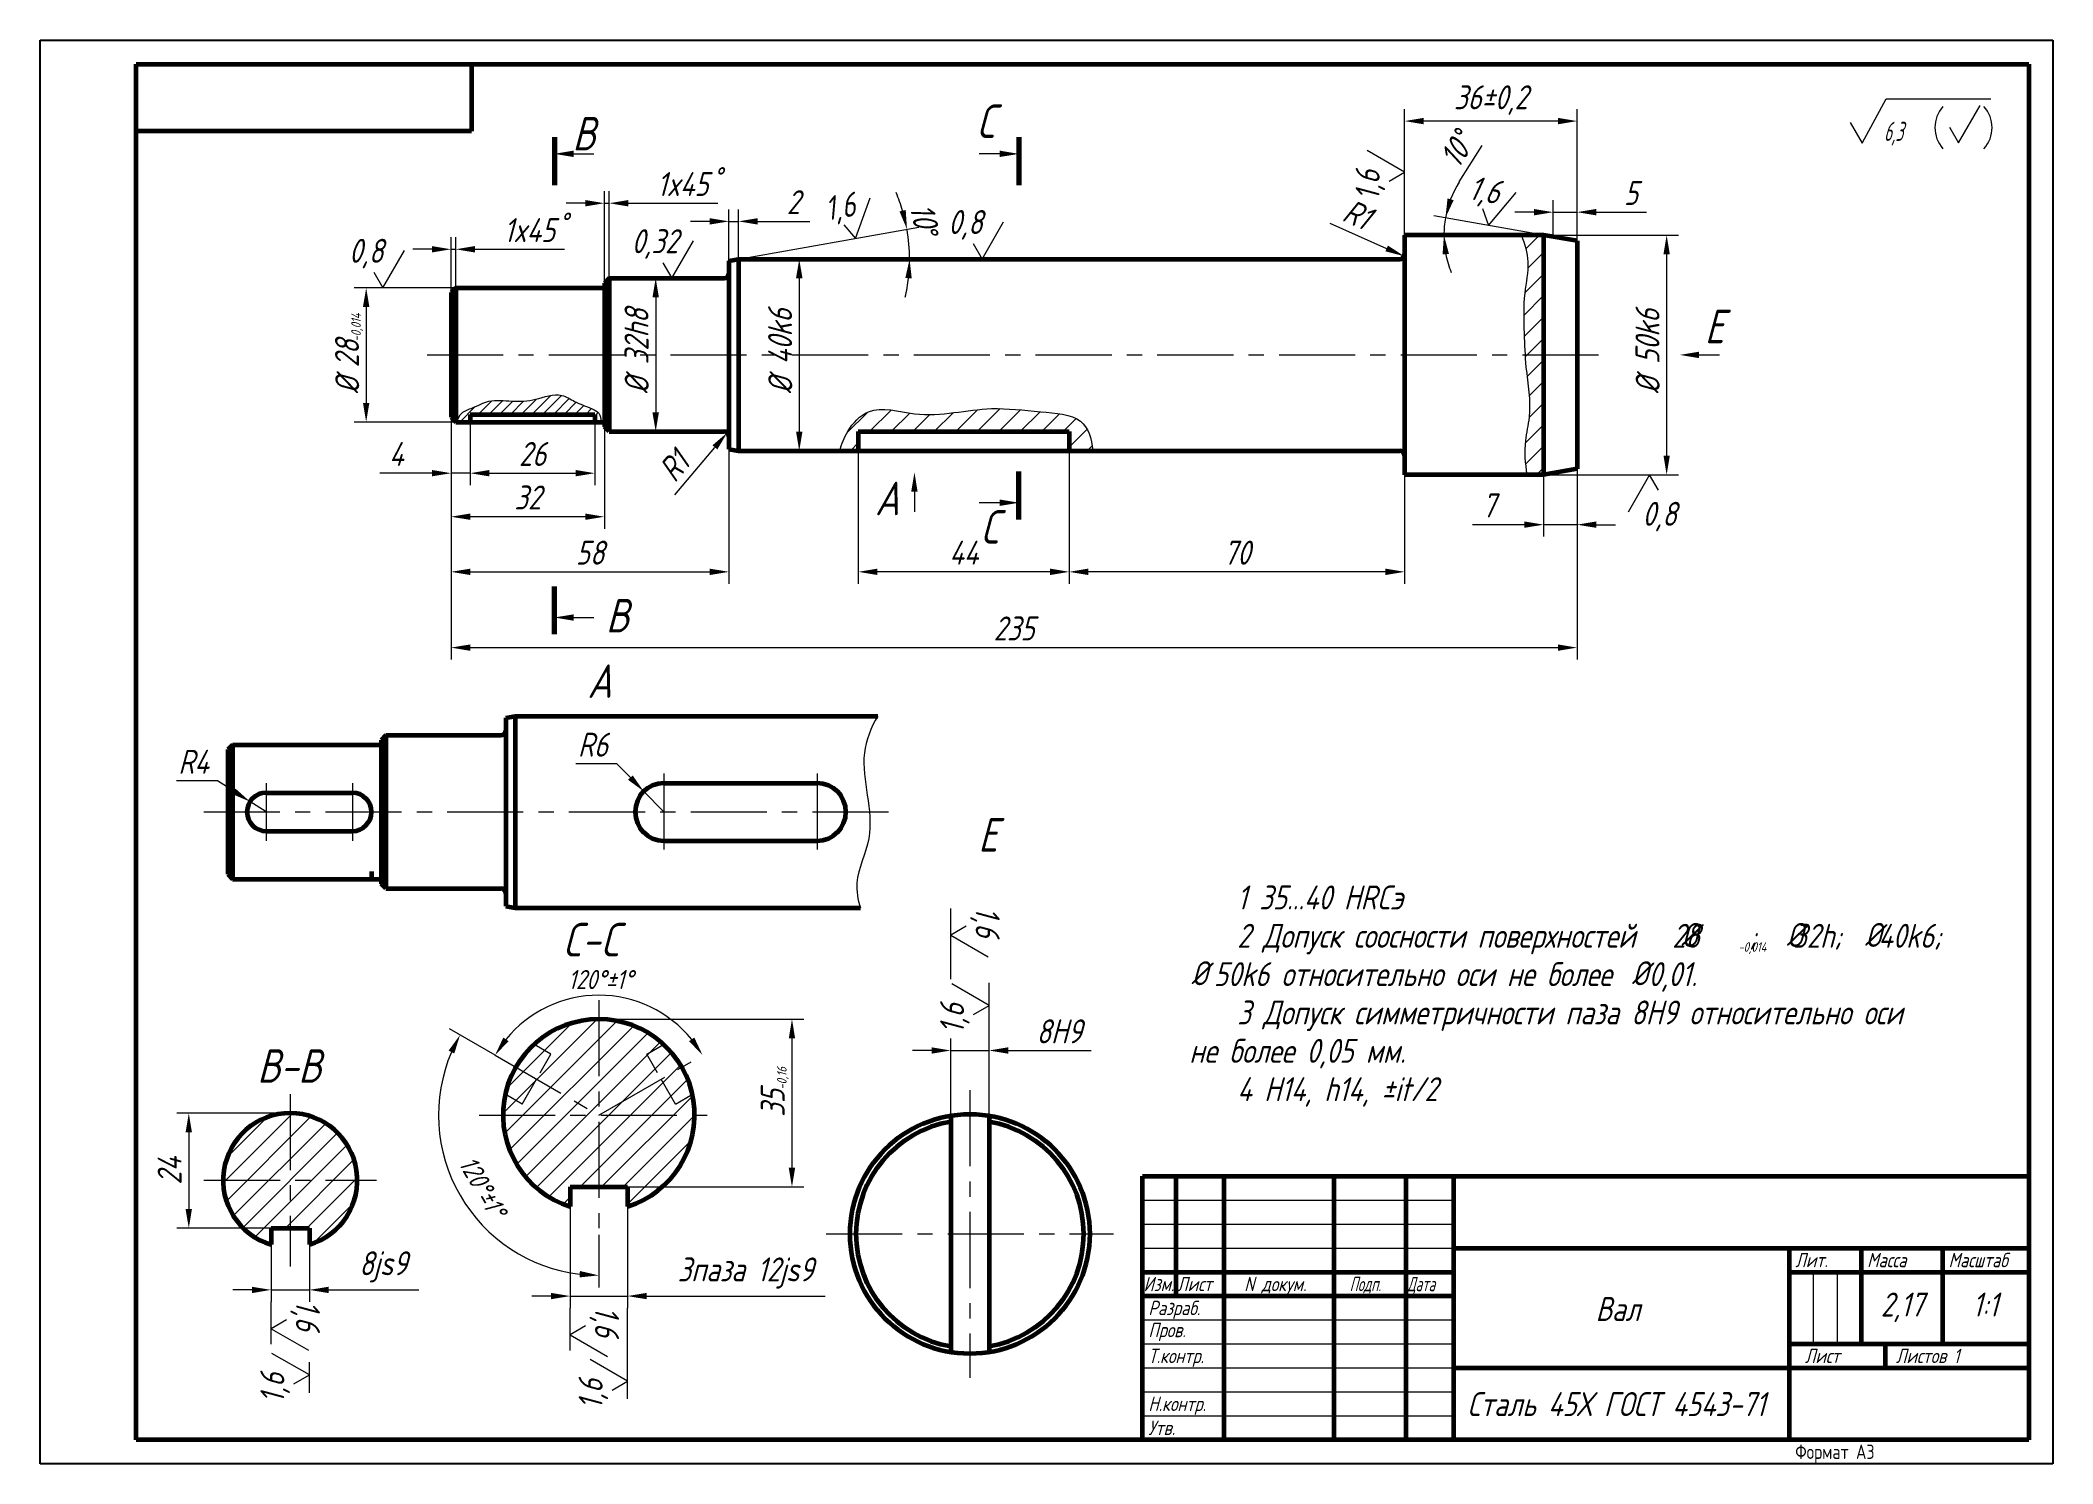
# Model space of a CAD drawing. Header units: millimetres. Extents: x 0 to 420, y 0 to 297.
import ezdxf
from ezdxf.enums import TextEntityAlignment as Align

# ---------------------------------------------------------------- set-up
doc = ezdxf.new("R2010")
doc.units = ezdxf.units.MM
doc.linetypes.add('ACAD_ISO02W100', pattern=[15, 12, -3])
doc.linetypes.add('осевая', pattern=[50.8, 31.75, -6.35, 6.35, -6.35])
doc.layers.get('0').update_dxf_attribs({"lineweight": 15})
doc.layers.get('DEFPOINTS').update_dxf_attribs({"color": 4})
for name, color, linetype, lineweight in [('Осевая', 7, 'осевая', 15), ('Основная', 7, 'Continuous', 60), ('Пунктир', 7, 'ACAD_ISO02W100', 15), ('Размер', 7, 'Continuous', 18), ('Техт', 7, 'Continuous', 18), ('Штриховка', 7, 'Continuous', 18)]:
    doc.layers.add(name, color=color, linetype=linetype, lineweight=lineweight)
doc.styles.add('ESKD', font='Eskd2__1.ttf', dxfattribs={"oblique": 15, "height": 4})
doc.styles.get("Standard").update_dxf_attribs({"font": 'GOST_A.TTF', "oblique": 15, "height": 5})
doc.dimstyles.new('ESKD', dxfattribs={"dimtxt": 4, "dimasz": 4, "dimexe": 2.5, "dimexo": 0, "dimgap": 1.5, "dimtad": 3, "dimdec": 0, "dimdsep": 46, "dimtxsty": 'Standard', "dimcen": 1.5, "dimdle": 1.25, "dimclrd": 256, "dimclre": 256, "dimclrt": 256, "dimadec": 4, "dimazin": 2, "dimtfac": 0.766667, "dimtdec": 0, "dimtmove": 0, "dimatfit": 0, "dimtvp": 1.5, "dimtolj": 1, "dimtzin": 0, "dimlwd": -1, "dimlwe": -1, "dimarcsym": 0})
pattern_1 = [(45, (389.632, 427.3986), (-2.245064, 2.245064), [])]

msp = doc.modelspace()

# ---------------------------------------------------------------- texts
at = {"layer": 'Размер', "ltscale": 0.5, "attachment_point": 5, "style": 'ESKD'}
for s, insert, char_height, rotation in [('°', (297.27, 277.34), 4, 97.9601), ('°', (187.94, 256.24), 4, 97.9601), ('%%C', (64.07, 224.99), 5, 90), ('%%C', (124.49, 224.99), 5, 90), ('%%C', (154.45, 224.99), 5, 90), ('%%C', (335.47, 224.99), 5, 90), ('\\A1;120°%%p1%%d', (92.32, 57.78), 4, 300)]:
    msp.add_mtext(s, dxfattribs=dict(at, insert=insert, char_height=char_height, rotation=rotation))
for s, insert, char_height in [('°', (141.36, 268.55), 4), ('°', (109.21, 259.06), 4), ('%%C', (344.19, 110.34), 5), ('%%C', (366.18, 110.34), 5), ('%%C', (382.52, 110.34), 5), ('\\A1;120°%%p1%%d', (116.92, 101.03), 4), ('%%C', (241.94, 102.34), 5), ('%%C', (333.87, 102.34), 5)]:
    msp.add_mtext(s, dxfattribs=dict(at, insert=insert, char_height=char_height))
at = {"layer": 'Техт', "style": 'ESKD', "oblique": 15}
for s, p in [('C', (197.29, 280.12)), ('В', (113.41, 277.51)), ('Е', (349.4, 237.3)), ('A', (176.74, 201.39)), ('C', (198.11, 195.48)), ('В', (120.4, 176.94)), ('A', (116.73, 163.28)), ('Е', (197.78, 131.22)), ('C-C', (114.9, 109.36)), ('В-В', (51.92, 82.99))]:
    msp.add_text(s, height=7, dxfattribs=at).set_placement(p, align=Align.MIDDLE)
at = {"layer": 'Техт', "style": 'ESKD', "oblique": 15, "width": 0.7}
msp.add_text('6,3', height=4, dxfattribs=at).set_placement((384.77, 275.99))
at = {"layer": 'Техт', "oblique": 15}
for s, height, rotation, p in [('1,6', 5, 90, (279.52, 263.6)), ('1,6', 5, 10, (164.19, 259.33)), ('1,6', 5, 350, (297.95, 263.86)), ('-0,014', 2, 90, (66.91, 234.14)), ('1,6', 5, 270, (195.23, 116.17)), ('1,6', 5, 90, (192.8, 89.73)), ('-0,16', 2, 90, (155.76, 78.04)), ('1,6', 5, 270, (53.37, 34.07)), ('1,6', 5, 270, (115.79, 32.79)), ('1,6', 5, 90, (50.94, 12.64)), ('1,6', 5, 90, (117.36, 11.36))]:
    msp.add_text(s, height=height, rotation=rotation, dxfattribs=at).set_placement(p)
for s, height, p in [('0,8', 5, (189.49, 256.57)), ('0,32', 5, (123.41, 252.57)), ('0,8', 5, (64.43, 250.57)), ('0,8', 5, (334.35, 195.69)), ('1 35...40 HRCэ', 5, (249.8, 115.65)), ('2 Допуск соосности поверхностей   28    ;   32h;   40k6;', 5, (249.8, 107.65)), ('-0,014', 2, (354.38, 106.81)), ('  50k6 относительно оси не более   0,01.', 5, (239.8, 99.65)), ('3 Допуск симметричности паза 8Н9 относительно оси', 5, (249.8, 91.65)), ('не более 0,05 мм.', 5, (239.8, 83.65)), ('4 Н14, h14, %%Pit/2', 5, (249.8, 75.65)), ('Лит.', 3, (366.26, 41)), ('Масса', 3, (381.26, 41)), ('Масштаб', 3, (398.26, 41)), ('Изм.', 3, (230.26, 36)), ('Лист', 3, (237.26, 36)), ('N докум.', 3, (251.26, 36)), ('Разраб.', 3, (231.26, 31)), ('Вал', 5, (324.6, 29.78)), ('2,17', 5, (384.11, 30.72)), ('1:1', 5, (403.23, 30.72)), ('Пров.', 3, (231.26, 26.4)), ('Т.контр.', 3, (231.26, 21)), ('Лист', 3, (368.26, 21)), ('Листов 1', 3, (387.26, 21)), ('Н.контр.', 3, (231.26, 11)), ('Сталь 45Х ГОСТ 4543-71', 5, (297.84, 9.94)), ('Утв.', 3, (231.26, 6))]:
    msp.add_text(s, height=height, dxfattribs=at).set_placement(p)
at = {"layer": 'Техт', "oblique": 15, "width": 0.8}
for s, p in [('Подп.', (273.26, 36)), ('Дата', (285.26, 36))]:
    msp.add_text(s, height=3, dxfattribs=at).set_placement(p)
at = {"layer": 'Техт'}
msp.add_text('Формат А3', height=3, dxfattribs=at).set_placement((366.26, 1))

# ---------------------------------------------------------------- blocks, each defined once
blk = doc.blocks.new('*D3')
at = {"layer": 'DEFPOINTS', "color": 0, "ltscale": 0.5, "transparency": 16777216}
for p in [(214.73, 211.35), (284.73, 206.35), (214.73, 186.09)]:
    blk.add_point(p, dxfattribs=at)
at = {"layer": 'Размер', "ltscale": 0.5, "transparency": 16777216}
for p, q in [((214.73, 211.35), (214.73, 183.59)), ((284.73, 206.35), (284.73, 183.59)), ((280.73, 186.09), (218.73, 186.09))]:
    blk.add_line(p, q, dxfattribs=at)
for points in [[(218.73, 186.76), (218.73, 185.42), (214.73, 186.09)], [(280.73, 186.76), (280.73, 185.42), (284.73, 186.09)]]:
    blk.add_solid(points, dxfattribs=at)
at = {"layer": 'Размер', "ltscale": 0.5, "transparency": 16777216, "insert": (249.73, 190.09), "char_height": 5, "attachment_point": 5}
blk.add_mtext('\\A1;70', dxfattribs=at)
blk = doc.blocks.new('*D4')
at = {"layer": 'DEFPOINTS', "color": 0, "ltscale": 0.5, "transparency": 16777216}
for p in [(170.73, 213.35), (214.73, 211.35), (170.73, 186.09)]:
    blk.add_point(p, dxfattribs=at)
at = {"layer": 'Размер', "ltscale": 0.5, "transparency": 16777216}
for p, q in [((170.73, 213.35), (170.73, 183.59)), ((214.73, 211.35), (214.73, 183.59)), ((210.73, 186.09), (174.73, 186.09))]:
    blk.add_line(p, q, dxfattribs=at)
for points in [[(174.73, 186.76), (174.73, 185.42), (170.73, 186.09)], [(210.73, 186.76), (210.73, 185.42), (214.73, 186.09)]]:
    blk.add_solid(points, dxfattribs=at)
at = {"layer": 'Размер', "ltscale": 0.5, "transparency": 16777216, "insert": (192.73, 190.09), "char_height": 5, "attachment_point": 5}
blk.add_mtext('\\A1;44', dxfattribs=at)
blk = doc.blocks.new('*D5')
at = {"layer": 'DEFPOINTS', "color": 0, "ltscale": 0.5, "transparency": 16777216}
for p in [(284.73, 256.35), (292.98, 257.56), (313.73, 256.35), (313.73, 256.35), (320.73, 255.12)]:
    blk.add_point(p, dxfattribs=at)
at = {"layer": 'Размер', "ltscale": 0.5, "transparency": 16777216}
for p, q in [((296.14, 267.43), (300.92, 275.03)), ((313.73, 256.35), (290.8, 260.4))]:
    blk.add_line(p, q, dxfattribs=at)
for start, end in [(147.8122, 170), (147.9164, 158.9582), (170, 180), (191.0418, 202.0836)]:
    blk.add_arc((313.73, 256.35), 20.79, start, end, dxfattribs=at)
for points in [[(294.97, 263.64), (293.69, 263.99), (293.26, 259.96)], [(292.66, 252.31), (293.99, 252.43), (292.94, 256.35)]]:
    blk.add_solid(points, dxfattribs=at)
at = {"layer": 'Размер', "ltscale": 0.5, "transparency": 16777216, "insert": (295.14, 273.36), "char_height": 5, "attachment_point": 5, "rotation": 57.8122}
blk.add_mtext('\\A1;10', dxfattribs=at)
blk = doc.blocks.new('*D6')
at = {"layer": 'DEFPOINTS', "color": 0, "ltscale": 0.5, "transparency": 16777216}
for p in [(313.73, 206.35), (320.73, 207.59), (313.73, 195.93)]:
    blk.add_point(p, dxfattribs=at)
at = {"layer": 'Размер', "ltscale": 0.5, "transparency": 16777216}
for p, q in [((313.73, 206.35), (313.73, 193.43)), ((320.73, 207.59), (320.73, 193.43)), ((309.73, 195.93), (298.88, 195.93)), ((320.73, 195.93), (313.73, 195.93)), ((324.73, 195.93), (328.73, 195.93))]:
    blk.add_line(p, q, dxfattribs=at)
for points in [[(309.73, 196.6), (309.73, 195.27), (313.73, 195.93)], [(324.73, 196.6), (324.73, 195.27), (320.73, 195.93)]]:
    blk.add_solid(points, dxfattribs=at)
at = {"layer": 'Размер', "ltscale": 0.5, "transparency": 16777216, "insert": (302.3, 199.94), "char_height": 5, "attachment_point": 5}
blk.add_mtext('\\A1;7', dxfattribs=at)
blk = doc.blocks.new('*D7')
at = {"layer": 'DEFPOINTS', "color": 0, "ltscale": 0.5, "transparency": 16777216}
for p in [(313.73, 256.35), (313.73, 206.35), (339.42, 206.35)]:
    blk.add_point(p, dxfattribs=at)
at = {"layer": 'Размер', "ltscale": 0.5, "transparency": 16777216}
for p, q in [((313.73, 256.35), (341.92, 256.35)), ((339.42, 252.35), (339.42, 210.35)), ((313.73, 206.35), (341.92, 206.35))]:
    blk.add_line(p, q, dxfattribs=at)
for points in [[(338.76, 252.35), (340.09, 252.35), (339.42, 256.35)], [(338.76, 210.35), (340.09, 210.35), (339.42, 206.35)]]:
    blk.add_solid(points, dxfattribs=at)
at = {"layer": 'Размер', "ltscale": 0.5, "transparency": 16777216, "insert": (335.42, 231.35), "char_height": 5, "attachment_point": 5, "rotation": 90}
blk.add_mtext('\\A1;   50k6', dxfattribs=at)
blk = doc.blocks.new('*D8')
at = {"layer": 'DEFPOINTS', "color": 0, "ltscale": 0.5, "transparency": 16777216}
for p in [(315.73, 261.13), (315.73, 256), (320.73, 255.12)]:
    blk.add_point(p, dxfattribs=at)
at = {"layer": 'Размер', "ltscale": 0.5, "transparency": 16777216}
for p, q in [((311.73, 261.13), (307.73, 261.13)), ((315.73, 256), (315.73, 263.63)), ((315.73, 261.13), (320.73, 261.13)), ((320.73, 255.12), (320.73, 263.63)), ((324.73, 261.13), (335.22, 261.13))]:
    blk.add_line(p, q, dxfattribs=at)
for points in [[(311.73, 261.8), (311.73, 260.46), (315.73, 261.13)], [(324.73, 261.8), (324.73, 260.46), (320.73, 261.13)]]:
    blk.add_solid(points, dxfattribs=at)
at = {"layer": 'Размер', "ltscale": 0.5, "transparency": 16777216, "insert": (331.97, 265.13), "char_height": 5, "attachment_point": 5}
blk.add_mtext('\\A1;5', dxfattribs=at)
blk = doc.blocks.new('*D9')
at = {"layer": 'DEFPOINTS', "color": 0, "ltscale": 0.5, "transparency": 16777216}
for p in [(283.73, 252.35), (284.64, 251.94)]:
    blk.add_point(p, dxfattribs=at)
at = {"layer": 'Размер', "ltscale": 0.5, "transparency": 16777216}
blk.add_line((269.13, 258.86), (280.99, 253.57), dxfattribs=at)
blk.add_solid([(281.26, 254.18), (280.72, 252.97), (284.64, 251.94)], dxfattribs=at)
at = {"layer": 'Размер', "ltscale": 0.5, "transparency": 16777216, "insert": (274.87, 260.69), "char_height": 5, "attachment_point": 5, "rotation": 335.9561}
blk.add_mtext('\\A1;R1', dxfattribs=at)
blk = doc.blocks.new('*D12')
at = {"layer": 'DEFPOINTS', "color": 0, "ltscale": 0.5, "transparency": 16777216}
for p in [(145.73, 259.21), (143.73, 251), (145.73, 251.35)]:
    blk.add_point(p, dxfattribs=at)
at = {"layer": 'Размер', "ltscale": 0.5, "transparency": 16777216}
for p, q in [((143.73, 251), (143.73, 261.71)), ((145.73, 251.35), (145.73, 261.71)), ((139.73, 259.21), (135.73, 259.21)), ((143.73, 259.21), (145.73, 259.21)), ((149.73, 259.21), (160.61, 259.21))]:
    blk.add_line(p, q, dxfattribs=at)
for points in [[(139.73, 259.88), (139.73, 258.55), (143.73, 259.21)], [(149.73, 259.88), (149.73, 258.55), (145.73, 259.21)]]:
    blk.add_solid(points, dxfattribs=at)
at = {"layer": 'Размер', "ltscale": 0.5, "transparency": 16777216, "insert": (157.17, 263.22), "char_height": 5, "attachment_point": 5}
blk.add_mtext('\\A1;2', dxfattribs=at)
blk = doc.blocks.new('*D13')
at = {"layer": 'DEFPOINTS', "color": 0, "ltscale": 0.5, "transparency": 16777216}
for p in [(181.37, 253.43), (143.73, 251), (145.73, 251.35), (145.73, 251.35), (283.73, 251.35)]:
    blk.add_point(p, dxfattribs=at)
at = {"layer": 'Размер', "ltscale": 0.5, "transparency": 16777216}
blk.add_line((145.73, 251.35), (183.35, 257.98), dxfattribs=at)
for start, end in [(16.4234, 22.8468), (0, 10), (347.1532, 353.5766)]:
    blk.add_arc((145.73, 251.35), 35.7, start, end, dxfattribs=at)
for points in [[(180.62, 261.6), (179.32, 261.29), (180.89, 257.55)], [(180.54, 247.4), (181.87, 247.32), (181.43, 251.35)]]:
    blk.add_solid(points, dxfattribs=at)
at = {"layer": 'Размер', "ltscale": 0.5, "transparency": 16777216, "insert": (184.37, 260.44), "char_height": 5, "attachment_point": 5, "rotation": 283.2368}
blk.add_mtext('\\A1;10', dxfattribs=at)
blk = doc.blocks.new('*D14')
at = {"layer": 'DEFPOINTS', "color": 0, "ltscale": 0.5, "transparency": 16777216}
for p in [(117.73, 263), (117.73, 245.35), (118.73, 247.35)]:
    blk.add_point(p, dxfattribs=at)
at = {"layer": 'Размер', "ltscale": 0.5, "transparency": 16777216}
for p, q in [((117.73, 245.35), (117.73, 265.5)), ((118.73, 247.35), (118.73, 265.5)), ((113.73, 263), (109.73, 263)), ((117.73, 263), (118.73, 263)), ((122.73, 263), (141.42, 263))]:
    blk.add_line(p, q, dxfattribs=at)
for points in [[(113.73, 263.66), (113.73, 262.33), (117.73, 263)], [(122.73, 263.66), (122.73, 262.33), (118.73, 263)]]:
    blk.add_solid(points, dxfattribs=at)
at = {"layer": 'Размер', "ltscale": 0.5, "transparency": 16777216, "insert": (134.08, 267), "char_height": 5, "attachment_point": 5}
blk.add_mtext('\\A1;1x45', dxfattribs=at)
blk = doc.blocks.new('*D15')
at = {"layer": 'DEFPOINTS', "color": 0, "ltscale": 0.5, "transparency": 16777216}
for p in [(85.73, 253.39), (86.73, 245.35), (85.73, 243.35)]:
    blk.add_point(p, dxfattribs=at)
at = {"layer": 'Размер', "ltscale": 0.5, "transparency": 16777216}
for p, q in [((81.73, 253.39), (77.73, 253.39)), ((85.73, 243.35), (85.73, 255.89)), ((85.73, 253.39), (86.73, 253.39)), ((86.73, 245.35), (86.73, 255.89)), ((90.73, 253.39), (109.42, 253.39))]:
    blk.add_line(p, q, dxfattribs=at)
for points in [[(81.73, 254.06), (81.73, 252.72), (85.73, 253.39)], [(90.73, 254.06), (90.73, 252.72), (86.73, 253.39)]]:
    blk.add_solid(points, dxfattribs=at)
at = {"layer": 'Размер', "ltscale": 0.5, "transparency": 16777216, "insert": (102.08, 257.39), "char_height": 5, "attachment_point": 5}
blk.add_mtext('\\A1;1x45', dxfattribs=at)
blk = doc.blocks.new('*D16')
at = {"layer": 'DEFPOINTS', "color": 0, "ltscale": 0.5, "transparency": 16777216}
for p in [(86.73, 245.35), (68.02, 217.35), (86.99, 217.35)]:
    blk.add_point(p, dxfattribs=at)
at = {"layer": 'Размер', "ltscale": 0.5, "transparency": 16777216}
for p, q in [((86.73, 245.35), (65.52, 245.35)), ((68.02, 241.35), (68.02, 221.35)), ((86.99, 217.35), (65.52, 217.35))]:
    blk.add_line(p, q, dxfattribs=at)
for points in [[(67.35, 241.35), (68.69, 241.35), (68.02, 245.35)], [(67.35, 221.35), (68.69, 221.35), (68.02, 217.35)]]:
    blk.add_solid(points, dxfattribs=at)
at = {"layer": 'Размер', "ltscale": 0.5, "transparency": 16777216, "insert": (64.02, 227.79), "char_height": 5, "attachment_point": 5, "rotation": 90}
blk.add_mtext('\\A1;   28   ', dxfattribs=at)
blk = doc.blocks.new('*D17')
at = {"layer": 'DEFPOINTS', "color": 0, "ltscale": 0.5, "transparency": 16777216}
for p in [(85.73, 218.35), (89.73, 217.35), (85.73, 206.67)]:
    blk.add_point(p, dxfattribs=at)
at = {"layer": 'Размер', "ltscale": 0.5, "transparency": 16777216}
for p, q in [((85.73, 218.35), (85.73, 204.17)), ((89.73, 217.35), (89.73, 204.17)), ((81.73, 206.67), (70.88, 206.67)), ((89.73, 206.67), (85.73, 206.67)), ((93.73, 206.67), (97.73, 206.67))]:
    blk.add_line(p, q, dxfattribs=at)
for points in [[(81.73, 207.34), (81.73, 206.01), (85.73, 206.67)], [(93.73, 207.34), (93.73, 206.01), (89.73, 206.67)]]:
    blk.add_solid(points, dxfattribs=at)
at = {"layer": 'Размер', "ltscale": 0.5, "transparency": 16777216, "insert": (74.31, 210.68), "char_height": 5, "attachment_point": 5}
blk.add_mtext('\\A1;4', dxfattribs=at)
blk = doc.blocks.new('*D18')
at = {"layer": 'DEFPOINTS', "color": 0, "ltscale": 0.5, "transparency": 16777216}
for p in [(89.73, 217.35), (115.73, 217.35), (115.73, 206.67)]:
    blk.add_point(p, dxfattribs=at)
at = {"layer": 'Размер', "ltscale": 0.5, "transparency": 16777216}
for p, q in [((89.73, 217.35), (89.73, 204.17)), ((115.73, 217.35), (115.73, 204.17)), ((93.73, 206.67), (111.73, 206.67))]:
    blk.add_line(p, q, dxfattribs=at)
for points in [[(93.73, 207.34), (93.73, 206.01), (89.73, 206.67)], [(111.73, 207.34), (111.73, 206.01), (115.73, 206.67)]]:
    blk.add_solid(points, dxfattribs=at)
at = {"layer": 'Размер', "ltscale": 0.5, "transparency": 16777216, "insert": (102.73, 210.68), "char_height": 5, "attachment_point": 5}
blk.add_mtext('\\A1;26', dxfattribs=at)
blk = doc.blocks.new('*D19')
at = {"layer": 'DEFPOINTS', "color": 0, "ltscale": 0.5, "transparency": 16777216}
for p in [(85.73, 218.35), (117.73, 216.35), (85.73, 197.59)]:
    blk.add_point(p, dxfattribs=at)
at = {"layer": 'Размер', "ltscale": 0.5, "transparency": 16777216}
for p, q in [((85.73, 218.35), (85.73, 195.09)), ((117.73, 216.35), (117.73, 195.09)), ((113.73, 197.59), (89.73, 197.59))]:
    blk.add_line(p, q, dxfattribs=at)
for points in [[(89.73, 198.26), (89.73, 196.93), (85.73, 197.59)], [(113.73, 198.26), (113.73, 196.93), (117.73, 197.59)]]:
    blk.add_solid(points, dxfattribs=at)
at = {"layer": 'Размер', "ltscale": 0.5, "transparency": 16777216, "insert": (101.73, 201.6), "char_height": 5, "attachment_point": 5}
blk.add_mtext('\\A1;32', dxfattribs=at)
blk = doc.blocks.new('*D20')
at = {"layer": 'DEFPOINTS', "color": 0, "ltscale": 0.5, "transparency": 16777216}
for p in [(142.73, 214.35), (143.37, 215.12)]:
    blk.add_point(p, dxfattribs=at)
at = {"layer": 'Размер', "ltscale": 0.5, "transparency": 16777216}
blk.add_line((132.43, 202.13), (140.8, 212.06), dxfattribs=at)
blk.add_solid([(140.29, 212.49), (141.31, 211.63), (143.37, 215.12)], dxfattribs=at)
at = {"layer": 'Размер', "ltscale": 0.5, "transparency": 16777216, "insert": (132.26, 208.14), "char_height": 5, "attachment_point": 5, "rotation": 49.8784}
blk.add_mtext('\\A1;R1', dxfattribs=at)
blk = doc.blocks.new('*D21')
at = {"layer": 'DEFPOINTS', "color": 0, "ltscale": 0.5, "transparency": 16777216}
for p in [(85.73, 218.35), (143.73, 211.7), (143.73, 186.09)]:
    blk.add_point(p, dxfattribs=at)
at = {"layer": 'Размер', "ltscale": 0.5, "transparency": 16777216}
for p, q in [((85.73, 218.35), (85.73, 183.59)), ((143.73, 211.7), (143.73, 183.59)), ((89.73, 186.09), (139.73, 186.09))]:
    blk.add_line(p, q, dxfattribs=at)
for points in [[(89.73, 186.75), (89.73, 185.42), (85.73, 186.09)], [(139.73, 186.75), (139.73, 185.42), (143.73, 186.09)]]:
    blk.add_solid(points, dxfattribs=at)
at = {"layer": 'Размер', "ltscale": 0.5, "transparency": 16777216, "insert": (114.73, 190.09), "char_height": 5, "attachment_point": 5}
blk.add_mtext('\\A1;58', dxfattribs=at)
blk = doc.blocks.new('*D22')
at = {"layer": 'DEFPOINTS', "color": 0, "ltscale": 0.5, "transparency": 16777216}
for p in [(85.73, 218.35), (320.73, 207.59), (320.73, 170.28)]:
    blk.add_point(p, dxfattribs=at)
at = {"layer": 'Размер', "ltscale": 0.5, "transparency": 16777216}
for p, q in [((85.73, 218.35), (85.73, 167.78)), ((320.73, 207.59), (320.73, 167.78)), ((89.73, 170.28), (316.73, 170.28))]:
    blk.add_line(p, q, dxfattribs=at)
for points in [[(89.73, 170.94), (89.73, 169.61), (85.73, 170.28)], [(316.73, 170.94), (316.73, 169.61), (320.73, 170.28)]]:
    blk.add_solid(points, dxfattribs=at)
at = {"layer": 'Размер', "ltscale": 0.5, "transparency": 16777216, "insert": (203.23, 174.28), "char_height": 5, "attachment_point": 5}
blk.add_mtext('\\A1;235', dxfattribs=at)
blk = doc.blocks.new('*D23')
at = {"layer": 'DEFPOINTS', "color": 0, "ltscale": 0.5, "transparency": 16777216}
for p in [(130.73, 247.35), (128.44, 215.35), (130.73, 215.35)]:
    blk.add_point(p, dxfattribs=at)
at = {"layer": 'Размер', "ltscale": 0.5, "transparency": 16777216}
for p, q in [((130.73, 247.35), (125.94, 247.35)), ((128.44, 243.35), (128.44, 219.35)), ((130.73, 215.35), (125.94, 215.35))]:
    blk.add_line(p, q, dxfattribs=at)
for points in [[(127.77, 243.35), (129.11, 243.35), (128.44, 247.35)], [(127.77, 219.35), (129.11, 219.35), (128.44, 215.35)]]:
    blk.add_solid(points, dxfattribs=at)
at = {"layer": 'Размер', "ltscale": 0.5, "transparency": 16777216, "insert": (124.44, 231.35), "char_height": 5, "attachment_point": 5, "rotation": 90}
blk.add_mtext('\\A1;   32h8', dxfattribs=at)
blk = doc.blocks.new('*D24')
at = {"layer": 'DEFPOINTS', "color": 0, "ltscale": 0.5, "transparency": 16777216}
for p in [(145.73, 251.35), (145.73, 211.35), (158.4, 211.35)]:
    blk.add_point(p, dxfattribs=at)
at = {"layer": 'Размер', "ltscale": 0.5, "transparency": 16777216}
for p, q in [((145.73, 251.35), (160.9, 251.35)), ((158.4, 247.35), (158.4, 215.35)), ((145.73, 211.35), (160.9, 211.35))]:
    blk.add_line(p, q, dxfattribs=at)
for points in [[(157.73, 247.35), (159.07, 247.35), (158.4, 251.35)], [(157.73, 215.35), (159.07, 215.35), (158.4, 211.35)]]:
    blk.add_solid(points, dxfattribs=at)
at = {"layer": 'Размер', "ltscale": 0.5, "transparency": 16777216, "insert": (154.4, 231.35), "char_height": 5, "attachment_point": 5, "rotation": 90}
blk.add_mtext('\\A1;   40k6', dxfattribs=at)
blk = doc.blocks.new('*D25')
at = {"layer": 'DEFPOINTS', "color": 0, "ltscale": 0.5, "transparency": 16777216}
for p in [(284.73, 280.14), (284.73, 256.35), (320.73, 255.12)]:
    blk.add_point(p, dxfattribs=at)
at = {"layer": 'Размер', "ltscale": 0.5, "transparency": 16777216}
for p, q in [((284.73, 256.35), (284.73, 282.64)), ((320.73, 255.12), (320.73, 282.64)), ((316.73, 280.14), (288.73, 280.14))]:
    blk.add_line(p, q, dxfattribs=at)
for points in [[(288.73, 280.81), (288.73, 279.47), (284.73, 280.14)], [(316.73, 280.81), (316.73, 279.47), (320.73, 280.14)]]:
    blk.add_solid(points, dxfattribs=at)
at = {"layer": 'Размер', "ltscale": 0.5, "transparency": 16777216, "insert": (302.73, 284.52), "char_height": 5, "attachment_point": 5}
blk.add_mtext('\\A1;36%%p0,2', dxfattribs=at)
blk = doc.blocks.new('*D26')
at = {"layer": 'DEFPOINTS', "color": 0, "ltscale": 0.5, "transparency": 16777216}
for p in [(125.95, 140.29), (130.14, 136)]:
    blk.add_point(p, dxfattribs=at)
at = {"layer": 'Размер', "ltscale": 0.5, "transparency": 16777216}
for p, q in [((120.36, 146.02), (111.8, 146.02)), ((123.16, 143.16), (120.36, 146.02)), ((130.14, 136), (125.95, 140.29))]:
    blk.add_line(p, q, dxfattribs=at)
blk.add_solid([(123.63, 143.62), (122.68, 142.69), (125.95, 140.29)], dxfattribs=at)
at = {"layer": 'Размер', "ltscale": 0.5, "transparency": 16777216, "insert": (115.33, 150.02), "char_height": 5, "attachment_point": 5}
blk.add_mtext('\\A1;R6', dxfattribs=at)
blk = doc.blocks.new('*D27')
at = {"layer": 'DEFPOINTS', "color": 0, "ltscale": 0.5, "transparency": 16777216}
for p in [(43.77, 138.15), (47.14, 136)]:
    blk.add_point(p, dxfattribs=at)
at = {"layer": 'Размер', "ltscale": 0.5, "transparency": 16777216}
for p, q in [((37.02, 142.45), (28.46, 142.45)), ((40.39, 140.3), (37.02, 142.45)), ((47.14, 136), (43.77, 138.15))]:
    blk.add_line(p, q, dxfattribs=at)
blk.add_solid([(40.75, 140.86), (40.04, 139.74), (43.77, 138.15)], dxfattribs=at)
at = {"layer": 'Размер', "ltscale": 0.5, "transparency": 16777216, "insert": (31.99, 146.46), "char_height": 5, "attachment_point": 5}
blk.add_mtext('\\A1;R4', dxfattribs=at)
blk = doc.blocks.new('*D28')
at = {"layer": 'DEFPOINTS', "color": 0, "ltscale": 0.5, "transparency": 16777216}
for p in [(198.01, 86.22), (190.01, 71.37), (198.01, 71.37)]:
    blk.add_point(p, dxfattribs=at)
at = {"layer": 'Размер', "ltscale": 0.5, "transparency": 16777216}
for p, q in [((190.01, 71.37), (190.01, 88.72)), ((198.01, 71.37), (198.01, 88.72)), ((186.01, 86.22), (182.01, 86.22)), ((190.01, 86.22), (198.01, 86.22)), ((202.01, 86.22), (219.29, 86.22))]:
    blk.add_line(p, q, dxfattribs=at)
for points in [[(186.01, 86.89), (186.01, 85.55), (190.01, 86.22)], [(202.01, 86.89), (202.01, 85.55), (198.01, 86.22)]]:
    blk.add_solid(points, dxfattribs=at)
at = {"layer": 'Размер', "ltscale": 0.5, "transparency": 16777216, "insert": (212.65, 90.22), "char_height": 5, "attachment_point": 5}
blk.add_mtext('\\A1;8H9', dxfattribs=at)
blk = doc.blocks.new('*D29')
at = {"layer": 'DEFPOINTS', "color": 0, "ltscale": 0.5, "transparency": 16777216}
for p in [(116.57, 92.75), (122.57, 57.75), (156.88, 57.75)]:
    blk.add_point(p, dxfattribs=at)
at = {"layer": 'Размер', "ltscale": 0.5, "transparency": 16777216}
for p, q in [((116.57, 92.75), (159.38, 92.75)), ((156.88, 88.75), (156.88, 61.75)), ((122.57, 57.75), (159.38, 57.75))]:
    blk.add_line(p, q, dxfattribs=at)
for points in [[(156.21, 88.75), (157.54, 88.75), (156.88, 92.75)], [(156.21, 61.75), (157.54, 61.75), (156.88, 57.75)]]:
    blk.add_solid(points, dxfattribs=at)
at = {"layer": 'Размер', "ltscale": 0.5, "transparency": 16777216, "insert": (152.87, 75.25), "char_height": 5, "attachment_point": 5, "rotation": 90}
blk.add_mtext('\\A1;35', dxfattribs=at)
blk = doc.blocks.new('*D30')
at = {"layer": 'DEFPOINTS', "color": 0, "ltscale": 0.5, "transparency": 16777216}
for p in [(110.57, 53.67), (122.57, 53.67), (122.57, 34.98)]:
    blk.add_point(p, dxfattribs=at)
at = {"layer": 'Размер', "ltscale": 0.5, "transparency": 16777216}
for p, q in [((110.57, 53.67), (110.57, 32.48)), ((122.57, 53.67), (122.57, 32.48)), ((106.57, 34.98), (102.57, 34.98)), ((110.57, 34.98), (122.57, 34.98)), ((126.57, 34.98), (163.81, 34.98))]:
    blk.add_line(p, q, dxfattribs=at)
for points in [[(106.57, 35.65), (106.57, 34.32), (110.57, 34.98)], [(126.57, 35.65), (126.57, 34.32), (122.57, 34.98)]]:
    blk.add_solid(points, dxfattribs=at)
at = {"layer": 'Размер', "ltscale": 0.5, "transparency": 16777216, "insert": (147.19, 39.79), "char_height": 5, "attachment_point": 5}
blk.add_mtext('\\A1;3паза 12js9', dxfattribs=at)
blk = doc.blocks.new('*D31')
at = {"layer": 'DEFPOINTS', "color": 0, "ltscale": 0.5, "transparency": 16777216}
for p in [(48.16, 45.73), (56.16, 45.73), (56.16, 36.27)]:
    blk.add_point(p, dxfattribs=at)
at = {"layer": 'Размер', "ltscale": 0.5, "transparency": 16777216}
for p, q in [((48.16, 45.73), (48.16, 33.77)), ((56.16, 45.73), (56.16, 33.77)), ((44.16, 36.27), (40.16, 36.27)), ((48.16, 36.27), (56.16, 36.27)), ((60.16, 36.27), (79, 36.27))]:
    blk.add_line(p, q, dxfattribs=at)
for points in [[(44.16, 36.93), (44.16, 35.6), (48.16, 36.27)], [(60.16, 36.93), (60.16, 35.6), (56.16, 36.27)]]:
    blk.add_solid(points, dxfattribs=at)
at = {"layer": 'Размер', "ltscale": 0.5, "transparency": 16777216, "insert": (71.58, 41.07), "char_height": 5, "attachment_point": 5}
blk.add_mtext('\\A1;8js9', dxfattribs=at)
blk = doc.blocks.new('*D32')
at = {"layer": 'DEFPOINTS', "color": 0, "ltscale": 0.5, "transparency": 16777216}
for p in [(52.16, 73.14), (31, 49.14), (48.16, 49.14)]:
    blk.add_point(p, dxfattribs=at)
at = {"layer": 'Размер', "ltscale": 0.5, "transparency": 16777216}
for p, q in [((52.16, 73.14), (28.5, 73.14)), ((31, 69.14), (31, 53.14)), ((48.16, 49.14), (28.5, 49.14))]:
    blk.add_line(p, q, dxfattribs=at)
for points in [[(30.33, 69.14), (31.66, 69.14), (31, 73.14)], [(30.33, 53.14), (31.66, 53.14), (31, 49.14)]]:
    blk.add_solid(points, dxfattribs=at)
at = {"layer": 'Размер', "ltscale": 0.5, "transparency": 16777216, "insert": (27, 61.14), "char_height": 5, "attachment_point": 5, "rotation": 90}
blk.add_mtext('\\A1;24', dxfattribs=at)

# ---------------------------------------------------------------- dimensions: what is measured, and where the dimension line sits
at = {"layer": 'Размер', "ltscale": 0.5}
for base, p1, p2, text, picture, middle in [((284.73, 280.14), (320.73, 255.12), (284.73, 256.35), '<>%%p0,2', '*D25', (302.73, 284.52)), ((198.01, 86.22), (190.01, 71.37), (198.01, 71.37), '<>H9', '*D28', (212.65, 90.22)), ((122.57, 34.98), (110.57, 53.67), (122.57, 53.67), '3паза 12js9', '*D30', (147.19, 39.79)), ((56.16, 36.27), (48.16, 45.73), (56.16, 45.73), '<>js9', '*D31', (71.58, 41.07))]:
    dim = msp.add_linear_dim(base=base, p1=p1, p2=p2, text=text, dimstyle='ESKD', dxfattribs=at)
    dim.commit()
    dim.dimension.update_dxf_attribs({"geometry": picture, "text_midpoint": middle})
dim = msp.add_angular_dim_2l(base=(292.98, 257.56), line1=((313.73, 256.35), (284.73, 256.35)), line2=((320.73, 255.12), (313.73, 256.35)), text='10', dimstyle='ESKD', dxfattribs=at)
dim.commit()
dim.dimension.update_dxf_attribs({"geometry": '*D5', "text_midpoint": (295.14, 273.36)})
for base, p1, p2, picture, middle in [((117.73, 263), (118.73, 247.35), (117.73, 245.35), '*D14', (134.08, 263)), ((85.73, 253.39), (86.73, 245.35), (85.73, 243.35), '*D15', (102.08, 253.39))]:
    dim = msp.add_linear_dim(base=base, p1=p1, p2=p2, text='<>x45', dimstyle='ESKD', dxfattribs=at)
    dim.commit()
    dim.dimension.update_dxf_attribs({"geometry": picture, "text_midpoint": middle, "dimtype": 160})
for base, p1, p2, picture, middle in [((145.73, 259.21), (143.73, 251), (145.73, 251.35), '*D12', (157.17, 263.22)), ((85.73, 206.67), (89.73, 217.35), (85.73, 218.35), '*D17', (74.31, 210.68)), ((85.73, 197.59), (117.73, 216.35), (85.73, 218.35), '*D19', (101.73, 201.6)), ((143.73, 186.09), (85.73, 218.35), (143.73, 211.7), '*D21', (114.73, 190.09)), ((320.73, 170.28), (85.73, 218.35), (320.73, 207.59), '*D22', (203.23, 174.28)), ((115.73, 206.67), (89.73, 217.35), (115.73, 217.35), '*D18', (102.73, 210.68)), ((170.73, 186.09), (214.73, 211.35), (170.73, 213.35), '*D4', (192.73, 190.09)), ((214.73, 186.09), (284.73, 206.35), (214.73, 211.35), '*D3', (249.73, 190.09)), ((313.73, 195.93), (320.73, 207.59), (313.73, 206.35), '*D6', (302.3, 199.94))]:
    dim = msp.add_linear_dim(base=base, p1=p1, p2=p2, dimstyle='ESKD', dxfattribs=at)
    dim.commit()
    dim.dimension.update_dxf_attribs({"geometry": picture, "text_midpoint": middle})
dim = msp.add_angular_dim_2l(base=(181.37, 253.43), line1=((145.73, 251.35), (283.73, 251.35)), line2=((143.73, 251), (145.73, 251.35)), text='10', dimstyle='ESKD', dxfattribs=at)
dim.commit()
dim.dimension.update_dxf_attribs({"geometry": '*D13', "text_midpoint": (180.48, 259.53), "dimtype": 162})
for center, mpoint, picture, middle in [((283.73, 252.35), (284.64, 251.94), '*D9', (273.24, 257.03)), ((142.73, 214.35), (143.37, 215.12), '*D20', (135.32, 205.56))]:
    dim = msp.add_radius_dim(center=center, mpoint=mpoint, dimstyle='ESKD', override={"dimtmove": 1}, dxfattribs=at)
    dim.commit()
    dim.dimension.update_dxf_attribs({"geometry": picture, "text_midpoint": middle, "dimtype": 164})
dim = msp.add_linear_dim(base=(315.73, 261.13), p1=(320.73, 255.12), p2=(315.73, 256), dimstyle='ESKD', dxfattribs=at)
dim.commit()
dim.dimension.update_dxf_attribs({"geometry": '*D8', "text_midpoint": (331.97, 261.13), "dimtype": 160})
for base, p1, p2, text, picture, middle in [((339.42, 206.35), (313.73, 256.35), (313.73, 206.35), '   <>k6', '*D7', (335.42, 231.35)), ((158.4, 211.35), (145.73, 251.35), (145.73, 211.35), '   <>k6', '*D24', (154.4, 231.35)), ((128.44, 215.35), (130.73, 247.35), (130.73, 215.35), '   <>h8', '*D23', (124.44, 231.35))]:
    dim = msp.add_linear_dim(base=base, p1=p1, p2=p2, angle=90, text=text, dimstyle='ESKD', dxfattribs=at)
    dim.commit()
    dim.dimension.update_dxf_attribs({"geometry": picture, "text_midpoint": middle})
dim = msp.add_linear_dim(base=(68.02, 217.35), p1=(86.73, 245.35), p2=(86.99, 217.35), angle=90, text='   <>   ', dimstyle='ESKD', dxfattribs=at)
dim.commit()
dim.dimension.update_dxf_attribs({"geometry": '*D16', "text_midpoint": (68.02, 227.79), "dimtype": 160})
for center, mpoint, picture, middle in [((130.14, 136), (125.95, 140.29), '*D26', (115.33, 150.02)), ((47.14, 136), (43.77, 138.15), '*D27', (31.99, 146.46))]:
    dim = msp.add_radius_dim(center=center, mpoint=mpoint, dimstyle='ESKD', override={"dimtoh": 1}, dxfattribs=at)
    dim.commit()
    dim.dimension.update_dxf_attribs({"geometry": picture, "text_midpoint": middle})
for base, p1, p2, picture, middle in [((156.88, 57.75), (116.57, 92.75), (122.57, 57.75), '*D29', (152.87, 75.25)), ((31, 49.14), (52.16, 73.14), (48.16, 49.14), '*D32', (27, 61.14))]:
    dim = msp.add_linear_dim(base=base, p1=p1, p2=p2, angle=90, dimstyle='ESKD', dxfattribs=at)
    dim.commit()
    dim.dimension.update_dxf_attribs({"geometry": picture, "text_midpoint": middle})

# ---------------------------------------------------------------- hatches: boundary and pattern name
at = {"layer": 'Штриховка', "ltscale": 0.5}
h = msp.add_hatch(dxfattribs=at)
h.set_pattern_fill('ANSI31', color=256, style=0)
h.set_pattern_definition(pattern_1)
edge = h.paths.add_edge_path()
edge.add_line((313.73, 256.35), (309.11, 256.35))
edge.add_spline(control_points=[(309.11, 256.35), (309.81, 254.51), (311.01, 250.56), (309.41, 243.64), (309.63, 237.15), (309.78, 232.86), (309.87, 231.35)], knot_values=[2.30894, 2.30894, 2.30894, 2.30894, 8.087017, 14.653511, 23.01785, 27.554137, 27.554137, 27.554137, 27.554137], degree=3, periodic=0)
edge.add_line((309.87, 231.35), (313.73, 231.35))
edge.add_line((313.73, 231.35), (313.73, 256.35))
edge = h.paths.add_edge_path()
edge.add_line((313.73, 231.35), (309.87, 231.35))
edge.add_spline(control_points=[(309.87, 231.35), (309.92, 230.5), (310.25, 226.16), (311.43, 220.14), (309.52, 212.75), (309.89, 208.73), (310.24, 206.35)], knot_values=[27.554137, 27.554137, 27.554137, 27.554137, 30.114501, 40.589084, 45.528515, 52.669245, 52.669245, 52.669245, 52.669245], degree=3, periodic=0)
edge.add_line((310.24, 206.35), (313.73, 206.35))
edge.add_line((313.73, 206.35), (313.73, 231.35))
h = msp.add_hatch(dxfattribs=at)
h.set_pattern_fill('ANSI31', color=256, scale=0.5, style=0)
h.set_pattern_definition([(45, (389.6319, 427.3986), (-1.122532, 1.122532), [])])
edge = h.paths.add_edge_path()
edge.add_line((115.73, 218.95), (115.73, 217.35))
edge.add_line((115.73, 217.35), (116.96, 217.35))
edge.add_spline(control_points=[(116.96, 217.35), (117.01, 218.06), (116.92, 219.28), (114.39, 220.48), (111.81, 221.35), (108.12, 223.73), (103.52, 221.82), (98.55, 221.51), (93.85, 222.25), (90.68, 220.36), (87.81, 219.5), (87.2, 218.1), (86.99, 217.35)], knot_values=[1.332243, 1.332243, 1.332243, 1.332243, 3.281884, 4.989953, 8.948989, 11.901025, 17.398673, 22.374063, 27.173411, 30.886344, 33.336328, 35.536178, 35.536178, 35.536178, 35.536178], degree=3, periodic=0)
edge.add_line((86.99, 217.35), (89.73, 217.35))
edge.add_line((89.73, 217.35), (89.73, 218.95))
edge.add_line((89.73, 218.95), (115.73, 218.95))
h = msp.add_hatch(dxfattribs=at)
h.set_pattern_fill('ANSI31', color=256, style=0)
h.set_pattern_definition(pattern_1)
edge = h.paths.add_edge_path()
edge.add_spline(control_points=[(219.64, 211.35), (219.4, 213.98), (217.99, 218.85), (207.85, 219.44), (196.74, 220.94), (184.9, 217.52), (173.59, 221.36), (168.46, 215.97), (167.24, 212.75), (166.82, 211.35)], knot_values=[2.486639, 2.486639, 2.486639, 2.486639, 9.737648, 18.262878, 28.552474, 44.647981, 54.2664, 60.224209, 64.603705, 64.603705, 64.603705, 64.603705], degree=3, periodic=0)
edge.add_line((166.82, 211.35), (170.73, 211.35))
edge.add_line((170.73, 211.35), (170.73, 215.35))
edge.add_line((170.73, 215.35), (214.73, 215.35))
edge.add_line((214.73, 215.35), (214.73, 211.35))
edge.add_line((214.73, 211.35), (219.64, 211.35))
h = msp.add_hatch(dxfattribs=at)
h.set_pattern_fill('ANSI31', color=256, style=0)
h.set_pattern_definition([(45, (329.331, 498.916), (-2.245064, 2.245064), [])])
h.paths.add_polyline_path([(116.57, 72.75), (116.57, 57.75), (122.57, 57.75), (122.57, 53.67, 0.327538), (136.57, 72.75)])
h.paths.add_polyline_path([(116.57, 72.75), (96.57, 72.75, 0.327538), (110.57, 53.67), (110.57, 57.75), (116.57, 57.75)])
h.paths.add_polyline_path([(116.57, 72.75), (103.58, 80.25), (100.58, 75.05), (97.05, 77.09, 0.054781), (96.57, 72.75)])
h.paths.add_polyline_path([(103.58, 80.25), (99.25, 82.75, 0.076321), (97.05, 77.09), (100.58, 75.05)])
h.paths.add_polyline_path([(106.58, 85.45), (103.05, 87.48, 0.076321), (99.25, 82.75), (103.58, 80.25)])
h.paths.add_polyline_path([(116.57, 92.75, 0.187788), (103.05, 87.48), (106.58, 85.45), (103.58, 80.25), (116.57, 72.75)])
h.paths.add_polyline_path([(116.57, 72.75), (129.56, 80.25), (126.56, 85.45), (130.09, 87.48, 0.187788), (116.57, 92.75)])
h.paths.add_polyline_path([(129.56, 80.25), (133.89, 82.75, 0.076321), (130.09, 87.48), (126.56, 85.45)])
h.paths.add_polyline_path([(133.89, 82.75), (129.56, 80.25), (132.56, 75.05), (136.09, 77.09, 0.076321)])
h.paths.add_polyline_path([(136.57, 72.75, 0.054781), (136.09, 77.09), (132.56, 75.05), (129.56, 80.25), (116.57, 72.75)])
h = msp.add_hatch(dxfattribs=at)
h.set_pattern_fill('ANSI31', color=256, style=0)
h.set_pattern_definition([(45, (441.158, 434.653), (-2.245064, 2.245064), [])])
h.paths.add_polyline_path([(66.16, 59.14, 0.414214), (52.16, 73.14), (52.16, 59.14)])
h.paths.add_polyline_path([(52.16, 59.14), (52.16, 73.14, 0.414214), (38.16, 59.14)])
h.paths.add_polyline_path([(38.16, 59.14, 0.331679), (48.16, 45.73), (48.16, 49.14), (52.16, 49.14), (52.16, 59.14)])
h.paths.add_polyline_path([(56.16, 49.14), (56.16, 45.73, 0.331679), (66.16, 59.14), (52.16, 59.14), (52.16, 49.14)])

# ---------------------------------------------------------------- linework, layer by layer
for p, q in [((230, 55), (295, 55)), ((230, 50), (295, 50)), ((230, 45), (295, 45)), ((370, 40), (370, 25)), ((370, 40), (370, 25)), ((375, 40), (375, 25)), ((375, 40), (375, 25)), ((230, 30), (295, 30)), ((230, 25), (295, 25)), ((230, 20), (295, 20)), ((230, 15), (295, 15)), ((230, 10), (295, 10))]:
    msp.add_line(p, q)
at = {"color": 4, "ltscale": 0.5}
for points, knots in [([(309.11, 256.35), (309.81, 254.51), (311.01, 250.56), (309.41, 243.64), (309.66, 236.3), (309.95, 227.68), (311.43, 220.14), (309.52, 212.75), (309.89, 208.73), (310.24, 206.35)], [2.30894, 2.30894, 2.30894, 2.30894, 8.087017, 14.653511, 23.01785, 30.114501, 40.589084, 45.528515, 52.669245, 52.669245, 52.669245, 52.669245]), ([(86.99, 217.35), (87.2, 218.1), (87.81, 219.5), (90.68, 220.36), (93.85, 222.25), (98.55, 221.51), (103.52, 221.82), (108.12, 223.73), (111.81, 221.35), (114.39, 220.48), (116.92, 219.28), (117.01, 218.06), (116.96, 217.35)], [1.332243, 1.332243, 1.332243, 1.332243, 3.532093, 5.982077, 9.69501, 14.494359, 19.469749, 24.967397, 27.919433, 31.878469, 33.586538, 35.536178, 35.536178, 35.536178, 35.536178]), ([(166.82, 211.35), (167.24, 212.75), (168.46, 215.97), (173.59, 221.36), (184.9, 217.52), (196.74, 220.94), (207.85, 219.44), (217.99, 218.85), (219.4, 213.98), (219.64, 211.35)], [2.486639, 2.486639, 2.486639, 2.486639, 6.866136, 12.823944, 22.442363, 38.537871, 48.827467, 57.352697, 64.603705, 64.603705, 64.603705, 64.603705])]:
    msp.add_open_spline(points, degree=3, knots=knots, dxfattribs=at)
at = {"ltscale": 0.5}
msp.add_open_spline([(174.79, 156), (173.34, 153.54), (170.09, 145.66), (175.38, 132.98), (169.74, 122.52), (170.61, 117.72), (171.17, 116)], degree=3, knots=[9.890353, 9.890353, 9.890353, 9.890353, 18.390832, 36.248492, 45.870696, 51.270729, 51.270729, 51.270729, 51.270729], dxfattribs=at)
at = {"layer": 'DEFPOINTS'}
for p, q in [((0, 0), (0, 297)), ((0, 297), (420, 297)), ((420, 297), (420, 0)), ((420, 0), (0, 0))]:
    msp.add_line(p, q, dxfattribs=at)
at = {"layer": 'Осевая', "ltscale": 0.5}
for p, q in [((80.73, 231.35), (325.73, 231.35)), ((130.14, 144), (130.14, 128)), ((162.14, 144), (162.14, 128)), ((47.14, 142), (47.14, 130)), ((65.14, 142), (65.14, 130)), ((34.14, 136), (178.03, 136)), ((116.57, 96.75), (116.57, 47.75)), ((94.92, 85.25), (116.57, 72.75)), ((116.57, 72.75), (138.22, 85.25)), ((52.16, 77.14), (52.16, 41.14)), ((194.01, 77.94), (194.01, 17.94)), ((91.57, 72.75), (141.57, 72.75)), ((34.16, 59.14), (70.16, 59.14)), ((164.01, 47.94), (224.01, 47.94))]:
    msp.add_line(p, q, dxfattribs=at)
at = {"layer": 'Основная', "ltscale": 10}
for p, q in [((20, 5), (20, 292)), ((20, 292), (415, 292)), ((415, 292), (415, 5)), ((230, 5), (230, 60)), ((230, 60), (415, 60)), ((237, 60), (237, 35)), ((247, 60), (247, 5)), ((270, 5), (270, 60)), ((285, 60), (285, 5)), ((295, 5), (295, 60)), ((295, 45), (415, 45)), ((365, 45), (365, 5)), ((380, 45), (380, 25)), ((397, 45), (397, 25)), ((230, 40), (295, 40)), ((365, 40), (415, 40)), ((230, 35), (295, 35)), ((365, 25), (415, 25)), ((385, 24.96), (385, 19.96)), ((295, 20), (415, 20)), ((415, 5), (20, 5))]:
    msp.add_line(p, q, dxfattribs=at)
at = {"layer": 'Основная', "ltscale": 0.5}
for p, q in [((90, 292), (90, 278)), ((90, 278), (20, 278)), ((284.73, 256.35), (284.73, 206.35)), ((313.73, 256.35), (284.73, 256.35)), ((313.73, 256.35), (313.73, 206.35)), ((320.73, 255.12), (313.73, 256.35)), ((320.73, 255.12), (320.73, 207.59)), ((143.73, 251), (145.73, 251.35)), ((143.73, 251), (143.73, 211.7)), ((145.73, 251.35), (145.73, 211.35)), ((145.73, 251.35), (283.73, 251.35)), ((86.73, 245.35), (85.73, 244.35)), ((85.73, 244.35), (85.73, 218.35)), ((86.73, 245.35), (117.73, 245.35)), ((86.73, 245.35), (86.73, 217.35)), ((118.73, 247.35), (117.73, 246.35)), ((117.73, 246.35), (117.73, 216.35)), ((118.73, 247.35), (118.73, 215.35)), ((118.73, 247.35), (142.73, 247.35)), ((89.73, 218.95), (89.73, 217.35)), ((89.73, 218.95), (115.73, 218.95)), ((115.73, 218.95), (115.73, 217.35)), ((85.73, 218.35), (86.73, 217.35)), ((86.73, 217.35), (117.73, 217.35)), ((118.73, 215.35), (117.73, 216.35)), ((118.73, 215.35), (142.73, 215.35)), ((170.73, 215.35), (170.73, 211.35)), ((170.73, 215.35), (214.73, 215.35)), ((214.73, 215.35), (214.73, 211.35)), ((143.73, 211.7), (145.73, 211.35)), ((145.73, 211.35), (283.73, 211.35)), ((313.73, 206.35), (284.73, 206.35)), ((320.73, 207.59), (313.73, 206.35)), ((97.14, 155.65), (99.14, 156)), ((97.14, 155.65), (97.14, 116.35)), ((99.14, 156), (174.79, 156)), ((99.14, 156), (99.14, 116)), ((72.14, 152), (71.14, 151)), ((72.14, 152), (72.14, 120)), ((72.14, 152), (96.14, 152)), ((40.14, 150), (39.14, 149)), ((39.14, 149), (39.14, 123)), ((40.14, 150), (71.14, 150)), ((40.14, 150), (40.14, 122)), ((71.14, 151), (71.14, 121)), ((47.14, 140), (65.14, 140)), ((130.14, 142), (162.14, 142)), ((47.14, 132), (65.14, 132)), ((130.14, 130), (162.14, 130)), ((39.14, 123), (40.14, 122)), ((40.14, 122), (71.14, 122)), ((69.14, 123.6), (69.14, 122)), ((72.14, 120), (71.14, 121)), ((72.14, 120), (96.14, 120)), ((97.14, 116.35), (99.14, 116)), ((99.14, 116), (171.17, 116)), ((190.01, 72.62), (190.01, 23.26)), ((198.01, 72.62), (198.01, 23.26)), ((110.57, 57.75), (122.57, 57.75)), ((110.57, 57.75), (110.57, 53.67)), ((122.57, 57.75), (122.57, 53.67)), ((48.16, 49.14), (56.16, 49.14)), ((48.16, 49.14), (48.16, 45.73)), ((56.16, 49.14), (56.16, 45.73))]:
    msp.add_line(p, q, dxfattribs=at)
msp.add_circle((194.01, 47.94), 25, dxfattribs=at)
for centre, radius, start, end in [((283.73, 252.35), 1, 270, 0), ((142.73, 248.35), 1, 270, 0), ((142.73, 214.35), 1, 0, 90), ((283.73, 210.35), 1, 0, 90), ((96.14, 153), 1, 270, 360), ((47.14, 136), 4, 90, 180), ((65.14, 136), 4, 0, 90), ((130.14, 136), 6, 90, 180), ((162.14, 136), 6, 0, 90), ((47.14, 136), 4, 180, 270), ((65.14, 136), 4, 270, 0), ((130.14, 136), 6, 180, 270), ((162.14, 136), 6, 270, 0), ((96.14, 119), 1, 0, 90), ((116.57, 72.75), 20, 287.4576, 252.5424), ((52.16, 59.14), 14, 286.6015, 253.3985), ((194.01, 47.94), 23.77, 99.6896, 260.3104), ((194.01, 47.94), 23.77, 279.6896, 80.3104)]:
    msp.add_arc(centre, radius, start, end, dxfattribs=at)
at = {"layer": 'Пунктир', "ltscale": 0.5}
for p, q in [((100.58, 75.05), (106.58, 85.45)), ((106.58, 85.45), (103.05, 87.48)), ((126.56, 85.45), (130.09, 87.48)), ((132.56, 75.05), (126.56, 85.45)), ((100.58, 75.05), (97.05, 77.09)), ((132.56, 75.05), (136.09, 77.09))]:
    msp.add_line(p, q, dxfattribs=at)
at = {"layer": 'Размер', "ltscale": 0.5}
for p, q in [((190.01, 101.09), (190.01, 115.86)), ((198.01, 88.72), (198.01, 100.32)), ((94.92, 85.25), (85.44, 90.72)), ((116.57, 47.75), (116.57, 36.8)), ((48.16, 24.93), (48.16, 33.77)), ((110.57, 23.64), (110.57, 32.48)), ((122.57, 13.53), (122.57, 32.48)), ((56.16, 14.81), (56.16, 21.22))]:
    msp.add_line(p, q, dxfattribs=at)
for radius, start, end in [(25, 39.1771, 140.8229), (33.45, 156.8561, 263.1439)]:
    msp.add_arc((116.57, 72.75), radius, start, end, dxfattribs=at)
for points in [[(85.22, 86.19), (86.41, 85.6), (87.61, 89.47)], [(97.74, 88.16), (96.64, 88.92), (94.92, 85.25)], [(136.5, 88.92), (135.4, 88.16), (138.22, 85.25)], [(112.62, 40.21), (112.54, 38.88), (116.57, 39.3)]]:
    msp.add_solid(points, dxfattribs=at)
at = {"layer": 'Техт', "ltscale": 10}
for p, q in [((380.23, 275.5), (385.23, 284.79)), ((385.23, 284.79), (407.1, 284.79)), ((400.33, 275.59), (404.83, 283.39)), ((377.73, 279.83), (380.23, 275.5)), ((398.46, 278.84), (400.33, 275.59)), ((284.73, 269.5), (276.94, 274)), ((281.49, 267.62), (284.73, 269.5)), ((302.26, 258.37), (308.05, 265.27)), ((170.12, 255.65), (173.2, 264.11)), ((300.98, 261.89), (302.26, 258.37)), ((167.71, 258.52), (170.12, 255.65)), ((196.56, 251.35), (201.06, 259.15)), ((71.5, 245.35), (76, 253.15)), ((131.82, 247.35), (136.32, 255.15)), ((194.69, 254.59), (196.56, 251.35)), ((69.63, 248.59), (71.5, 245.35)), ((129.94, 250.59), (131.82, 247.35)), ((335.87, 206.35), (331.37, 198.56)), ((337.74, 203.11), (335.87, 206.35)), ((193.26, 112.14), (190.01, 110.27)), ((190.01, 110.27), (197.81, 105.77)), ((198.01, 95.63), (190.22, 100.13)), ((194.77, 93.76), (198.01, 95.63)), ((51.4, 30.05), (48.16, 28.17)), ((48.16, 28.17), (55.95, 23.67)), ((113.82, 28.76), (110.57, 26.89)), ((110.57, 26.89), (118.37, 22.39)), ((56.16, 18.53), (48.36, 23.03)), ((122.57, 17.25), (114.78, 21.75)), ((52.91, 16.66), (56.16, 18.53)), ((119.33, 15.38), (122.57, 17.25))]:
    msp.add_line(p, q, dxfattribs=at)
at = {"layer": 'Техт', "lineweight": 80, "ltscale": 0.4}
for p, q in [((107.29, 276.8), (107.29, 266.8)), ((204.23, 276.8), (204.23, 266.8)), ((204.23, 197.01), (204.23, 207.01)), ((107.29, 173.06), (107.29, 183.06))]:
    msp.add_line(p, q, dxfattribs=at)
at = {"layer": 'Техт', "ltscale": 0.4}
for p, q in [((111.29, 273.3), (115.55, 273.3)), ((200.23, 273.3), (195.98, 273.3)), ((346.18, 231.35), (350.44, 231.35)), ((182.44, 202.84), (182.44, 198.59)), ((200.23, 200.51), (195.98, 200.51)), ((111.29, 176.56), (115.55, 176.56))]:
    msp.add_line(p, q, dxfattribs=at)
at = {"layer": 'Техт', "ltscale": 10}
for centre, start, end in [((401.99, 278.77), 138.0198, 221.9802), ((400.75, 278.77), 318.0198, 41.9802)]:
    msp.add_arc(centre, 6.59, start, end, dxfattribs=at)
at = {"layer": 'Техт', "ltscale": 0.4}
for points in [[(111.29, 272.64), (111.29, 273.97), (107.29, 273.3)], [(200.23, 272.64), (200.23, 273.97), (204.23, 273.3)], [(346.18, 232.02), (346.18, 230.68), (342.18, 231.35)], [(183.1, 202.84), (181.77, 202.84), (182.44, 206.84)], [(200.23, 201.18), (200.23, 199.84), (204.23, 200.51)], [(111.29, 177.22), (111.29, 175.89), (107.29, 176.56)]]:
    msp.add_solid(points, dxfattribs=at)

msp.set_redraw_order([(e.dxf.handle, doc.entitydb.next_handle()) for e in msp.query("TEXT MTEXT ATTDEF DIMENSION ARC_DIMENSION")])  # texts and dimensions are drawn at this point

doc.saveas('drawing.dxf')
